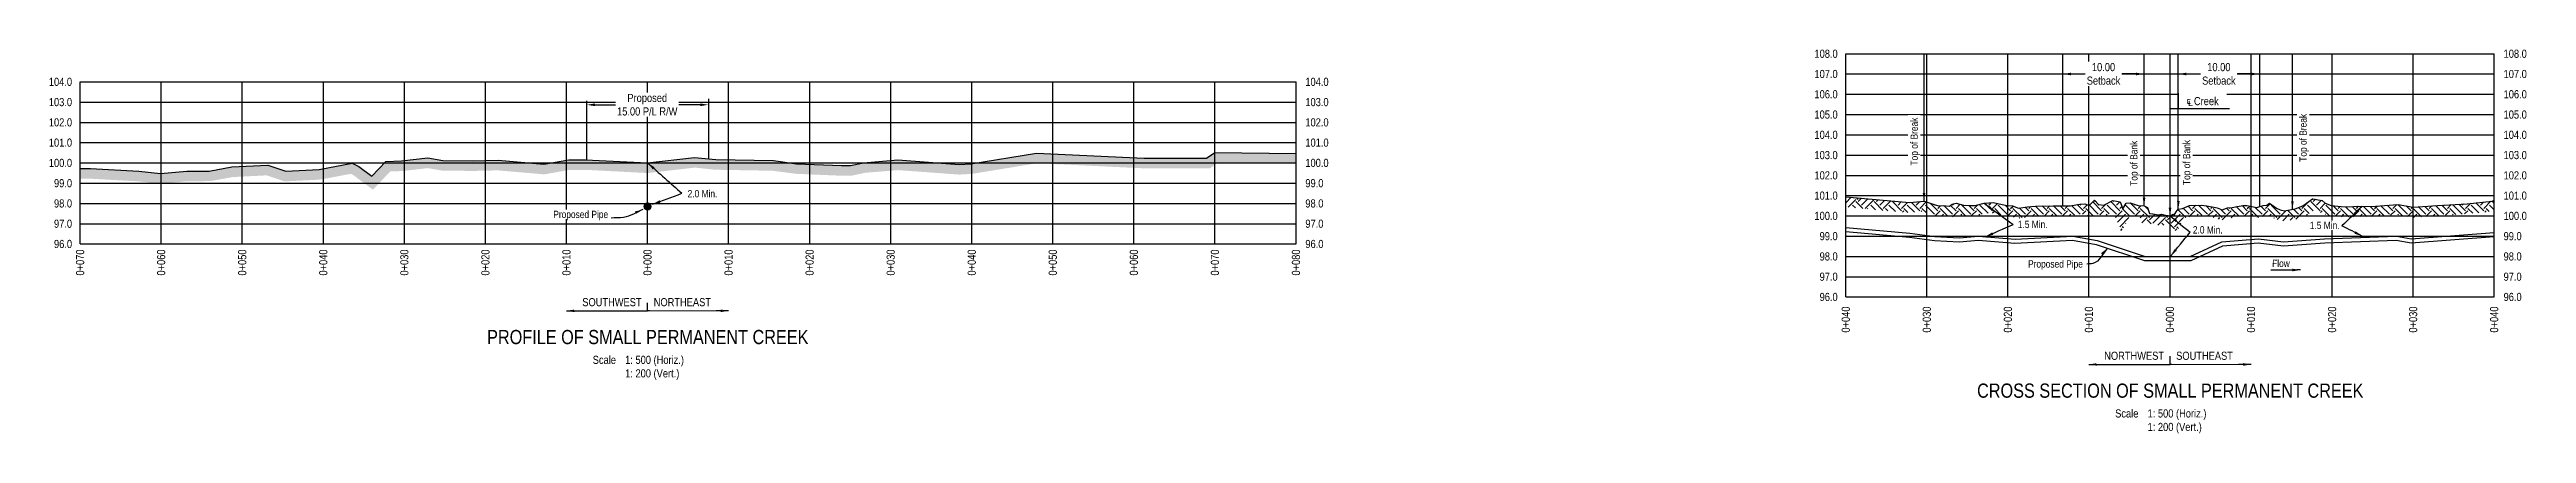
# Model space of a CAD drawing. Extents: x 471563 to 508050, y 6028961 to 6050146.
# Drawn here: x 504026 to 507080, y 6035977 to 6036451 of the extents above; entities that cross this region are included whole.
import ezdxf
from ezdxf.enums import TextEntityAlignment as Align

# ---------------------------------------------------------------- set-up
doc = ezdxf.new("R2010")
doc.units = 0
doc.header["$LTSCALE"] = 5
doc.linetypes.add('foc-TOPO', pattern=[1, 0.2, -0.8])
for name, color, linetype in [('CG-NOTES', 7, 'Continuous'), ('DETAIL-T', 7, 'Continuous'), ('L-BD', 7, 'Continuous'), ('L-DETAIL-T', 3, 'Continuous'), ('L-MON', 1, 'Continuous'), ('P-CROSSINGS-GRID', 8, 'Continuous'), ('P-CROSSINGS-GROUND', 48, 'foc-TOPO'), ('P-CROSSINGS-LINE', 3, 'Continuous'), ('P-PROPOSED', 10, 'Continuous'), ('S-T7', 7, 'Continuous')]:
    doc.layers.add(name, color=color, linetype=linetype)
doc.styles.add('140', font='ARIALN.TTF', dxfattribs={"height": 15})
doc.styles.add('80', font='ARIALN.TTF', dxfattribs={"height": 10})
doc.styles.add('80CG', font='ARIALN.TTF', dxfattribs={"height": 10})
doc.styles.add('80L', font='ARIALN.TTF', dxfattribs={"height": 10})
doc.dimstyles.new('Compass 5 000', dxfattribs={"dimscale": 5, "dimtxt": 9, "dimasz": 2, "dimexe": 0.2, "dimexo": 0.0625, "dimgap": 0.5, "dimtad": 0, "dimtih": 1, "dimtoh": 1, "dimzin": 0, "dimdsep": 46, "dimtxsty": '80CG', "dimcen": 0.1, "dimse1": 1, "dimse2": 1, "dimclrd": 256, "dimclrt": 256, "dimaunit": 1, "dimadec": 4, "dimazin": 0, "dimtfac": 0.06, "dimtofl": 0, "dimtmove": 0, "dimatfit": 1, "dimfxl": 0.2, "dimtolj": 1, "dimtzin": 0, "dimlwd": -1, "dimarcsym": 0})

msp = doc.modelspace()

# ---------------------------------------------------------------- texts
at = {"style": '80'}
for s, p in [('0+070', (504063.848, 6036204.065)), ('0+060', (504163.795, 6036204.065)), ('0+050', (504263.742, 6036204.065)), ('0+040', (504363.689, 6036204.065)), ('0+030', (504463.637, 6036204.065)), ('0+020', (504563.584, 6036204.065)), ('0+010', (504663.531, 6036204.065)), ('0+000', (504763.478, 6036204.065)), ('0+010', (504863.425, 6036204.065)), ('0+020', (504963.372, 6036204.065)), ('0+030', (505063.319, 6036204.065)), ('0+040', (505163.267, 6036204.065)), ('0+050', (505263.214, 6036204.065)), ('0+060', (505363.161, 6036204.065)), ('0+070', (505463.108, 6036204.065)), ('0+080', (505563.055, 6036204.065)), ('0+040', (506240.955, 6036133.742)), ('0+030', (506340.902, 6036133.742)), ('0+020', (506440.849, 6036133.742)), ('0+010', (506540.796, 6036133.742)), ('0+000', (506640.743, 6036133.742)), ('0+010', (506740.691, 6036133.742)), ('0+020', (506840.638, 6036133.742)), ('0+030', (506940.585, 6036133.742)), ('0+040', (507040.532, 6036133.742))]:
    msp.add_text(s, height=9.9947, rotation=90, dxfattribs=at).set_placement(p, align=Align.MIDDLE_RIGHT)
at = {"char_height": 8.9952, "attachment_point": 1, "style": '80L'}
for width, insert in [(45.31074, (504813.002, 6036277.354)), (35.88741, (506669.039, 6036232.725))]:
    msp.add_mtext_dynamic_manual_height_columns('2.0 Min.', width=width, gutter_width=45, heights=[0], dxfattribs=dict(at, insert=insert))
at = {"layer": 'DETAIL-T', "char_height": 9.99471, "attachment_point": 1, "style": '80L'}
for insert in [(504695.945, 6036073.007), (506573.211, 6036006.931)]:
    msp.add_mtext_dynamic_manual_height_columns('Scale^I1: 500 (Horiz.)\\P^I1: 200 (Vert.)', width=217.1051, gutter_width=45, heights=[0], dxfattribs=dict(at, insert=insert))
at = {"layer": 'L-DETAIL-T', "char_height": 17.49075, "attachment_point": 2, "rotation": 0, "style": '140'}
for s, insert, width in [('PROFILE OF SMALL PERMANENT CREEK', (504763.845, 6036104.864), 396.48476), ('CROSS SECTION OF SMALL PERMANENT CREEK', (506641.111, 6036038.788), 476.61292)]:
    msp.add_mtext(s, dxfattribs=dict(at, insert=insert, width=width))
at = {"layer": 'S-T7', "style": '80'}
for s, p in [('108.0', (506231.047, 6036445.361)), ('104.0', (504053.94, 6036410.736)), ('107.0', (506231.047, 6036420.375)), ('103.0', (504053.94, 6036385.749)), ('106.0', (506231.047, 6036395.388)), ('102.0', (504053.94, 6036360.762)), ('105.0', (506231.047, 6036370.401)), ('104.0', (506231.047, 6036345.414)), ('101.0', (504053.94, 6036335.775)), ('103.0', (506231.047, 6036320.427)), ('100.0', (504053.94, 6036310.788)), ('99.0', (504053.94, 6036285.802)), ('102.0', (506231.047, 6036295.441)), ('98.0', (504053.94, 6036260.815)), ('101.0', (506231.047, 6036270.454)), ('97.0', (504053.94, 6036235.828)), ('100.0', (506231.047, 6036245.467)), ('96.0', (504053.94, 6036210.841)), ('99.0', (506231.047, 6036220.48)), ('98.0', (506231.047, 6036195.493)), ('97.0', (506231.047, 6036170.507)), ('96.0', (506231.047, 6036145.52))]:
    msp.add_text(s, height=9.9947, dxfattribs=at).set_placement(p, align=Align.MIDDLE_RIGHT)
for s, p in [('108.0', (507052.143, 6036445.361)), ('104.0', (505574.667, 6036410.736)), ('107.0', (507052.143, 6036420.375)), ('103.0', (505574.667, 6036385.749)), ('106.0', (507052.143, 6036395.388)), ('102.0', (505574.667, 6036360.762)), ('105.0', (507052.143, 6036370.401)), ('104.0', (507052.143, 6036345.414)), ('101.0', (505574.667, 6036335.775)), ('103.0', (507052.143, 6036320.427)), ('99.0', (505574.667, 6036285.802)), ('100.0', (505574.667, 6036310.788)), ('102.0', (507052.143, 6036295.441)), ('98.0', (505574.667, 6036260.815)), ('101.0', (507052.143, 6036270.454)), ('97.0', (505574.667, 6036235.828)), ('100.0', (507052.143, 6036245.467)), ('96.0', (505574.667, 6036210.841)), ('99.0', (507052.143, 6036220.48)), ('98.0', (507052.143, 6036195.493)), ('97.0', (507052.143, 6036170.507)), ('96.0', (507052.143, 6036145.52))]:
    msp.add_text(s, height=9.9947, dxfattribs=at).set_placement(p, align=Align.MIDDLE_LEFT)

# ---------------------------------------------------------------- blocks, each defined once
blk = doc.blocks.new('PLIA')
at = {"color": 255, "const_width": 1}
blk.add_lwpolyline([(-0.5, 0, 1), (0.5, 0, 1)], format="xyb", close=True, dxfattribs=at)
blk = doc.blocks.new('PLIAA')
blk.add_blockref('PLIA', (0, 0))
blk = doc.blocks.new('PLIB')
at = {"color": 1}
blk.add_circle((0, 0), 0.8, dxfattribs=at)
blk = doc.blocks.new('PLIBB')
blk.add_blockref('PLIB', (0, 0))
blk = doc.blocks.new('PLICC')
for name in ['PLIAA', 'PLIBB']:
    blk.add_blockref(name, (0, 0))
blk = doc.blocks.new('PLI')
blk.add_blockref('PLICC', (0, 0))

# ---------------------------------------------------------------- hatches: boundary and pattern name
at = {"layer": 'P-CROSSINGS-GROUND'}
h = msp.add_hatch(dxfattribs=at)
h.set_pattern_fill('EARTH', color=256, scale=2.498679, angle=45)
h.set_pattern_definition([(45, (1463.318, 3630.238), (0, 22.438773568), [15.86660895, -15.86660895]), (45, (1459.11, 3634.446), (0, 22.438773568), [15.86660895, -15.86660895]), (45, (1454.903, 3638.653), (0, 22.438773568), [15.86660895, -15.86660895]), (135, (1454.903, 3641.458), (-22.438773568, 0), [15.86660895, -15.86660895]), (135, (1459.11, 3645.665), (-22.438773568, 0), [15.86660895, -15.86660895]), (135, (1463.318, 3649.872), (-22.438773568, 0), [15.86660895, -15.86660895])])
h.paths.add_polyline_path([(504063.935, 6036303.715), (504076.804, 6036303.813), (504136.254, 6036300.488), (504162.996, 6036297.613), (504195.512, 6036300.638), (504223.076, 6036300.788), (504250.817, 6036305.763), (504295.468, 6036308.013), (504317.708, 6036300.538), (504358.57, 6036302.638), (504399.445, 6036310.388), (504407.4, 6036306.363), (504423.527, 6036294.413), (504440.817, 6036312.688), (504460.315, 6036313.163), (504492.764, 6036316.963), (504511.263, 6036313.763), (504548.623, 6036313.388), (504579.225, 6036314.063), (504635.693, 6036309.238), (504666.28, 6036314.713), (504687.046, 6036314.713), (504763.565, 6036310.788), (504821.482, 6036317.563), (504847.932, 6036314.838), (504918.693, 6036313.588), (504947.367, 6036309.788), (505002.704, 6036307.463), (505013.806, 6036307.488), (505029.89, 6036310.913), (505072.169, 6036314.413), (505147.92, 6036308.888), (505162.169, 6036309.688), (505243.174, 6036322.938), (505375.812, 6036316.588), (505452.821, 6036316.463), (505463.234, 6036323.763), (505563.142, 6036322.51), (505563.142, 6036310.015), (505467.107, 6036311.221), (505456.755, 6036303.964), (505375.503, 6036304.096), (505243.892, 6036310.396), (505163.531, 6036297.252), (505147.815, 6036296.37), (505072.231, 6036301.882), (505031.714, 6036298.528), (505015.136, 6036294.998), (505002.455, 6036294.97), (504946.282, 6036297.33), (504917.759, 6036301.11), (504847.18, 6036302.356), (504821.569, 6036304.995), (504763.974, 6036298.258), (504686.726, 6036302.22), (504667.39, 6036302.22), (504636.272, 6036296.65), (504578.83, 6036301.558), (504548.698, 6036300.894), (504510.128, 6036301.281), (504492.419, 6036304.344), (504461.196, 6036300.688), (504446.319, 6036300.325), (504424.989, 6036277.78), (504400.814, 6036295.694), (504397.597, 6036297.322), (504360.061, 6036290.205), (504315.978, 6036287.94), (504293.732, 6036295.417), (504252.24, 6036293.326), (504224.221, 6036288.301), (504196.126, 6036288.148), (504162.906, 6036285.058), (504135.237, 6036288.032), (504076.502, 6036291.317), (504063.935, 6036291.221)])
h = msp.add_hatch(dxfattribs=at)
h.set_pattern_fill('EARTH', color=256, scale=2.498679, angle=45)
h.set_pattern_definition([(45, (-223.192, 3321.034), (0, 22.438773568), [15.86660895, -15.86660895]), (45, (-227.4, 3325.242), (0, 22.438773568), [15.86660895, -15.86660895]), (45, (-231.607, 3329.449), (0, 22.438773568), [15.86660895, -15.86660895]), (135, (-231.607, 3332.254), (-22.438773568, 0), [15.86660895, -15.86660895]), (135, (-227.4, 3336.461), (-22.438773568, 0), [15.86660895, -15.86660895]), (135, (-223.192, 3340.668), (-22.438773568, 0), [15.86660895, -15.86660895])])
h.paths.add_polyline_path([(506241.042, 6036268.954), (506319.76, 6036261.817), (506337.516, 6036263.667), (506348.701, 6036259.742), (506355.313, 6036257.842), (506361.213, 6036258.117), (506368.992, 6036257.367), (506372.222, 6036259.992), (506377.18, 6036261.267), (506385.977, 6036258.592), (506392.728, 6036258.417), (506400.534, 6036258.067), (506411.471, 6036260.942), (506422.686, 6036261.767), (506439.64, 6036258.092), (506446.551, 6036257.792), (506453.921, 6036255.092), (506465.027, 6036256.567), (506474.933, 6036257.592), (506496.932, 6036258.042), (506517.786, 6036257.967), (506529.656, 6036260.017), (506535.868, 6036260.317), (506541.314, 6036258.392), (506547.888, 6036264.917), (506552.568, 6036259.592), (506559.062, 6036258.742), (506570.303, 6036264.342), (506579.212, 6036262.817), (506582.657, 6036254.342), (506586.594, 6036261.167), (506591.852, 6036261.367), (506601.639, 6036258.092), (506608.817, 6036257.817), (506613.119, 6036255.742), (506615.546, 6036248.417), (506619.429, 6036247.917), (506622.088, 6036247.567), (506626.088, 6036246.742), (506630.439, 6036247.742), (506634.658, 6036246.517), (506638.404, 6036245.817), (506640.83, 6036245.467), (506644.702, 6036247.442), (506645.941, 6036246.192), (506648.262, 6036250.567), (506651.07, 6036253.917), (506656.352, 6036254.467), (506665.049, 6036258.417), (506680.139, 6036258.792), (506688.192, 6036257.567), (506698.996, 6036255.292), (506705.222, 6036253.117), (506711.823, 6036255.242), (506717.627, 6036255.642), (506723.67, 6036257.217), (506730.961, 6036258.367), (506735.505, 6036258.292), (506747.777, 6036255.917), (506755.89, 6036258.367), (506760.242, 6036258.592), (506763.305, 6036261.217), (506772.26, 6036255.092), (506776.634, 6036252.942), (506781.854, 6036251.767), (506795.261, 6036254.092), (506804.651, 6036257.942), (506816.553, 6036266.642), (506828.398, 6036264.592), (506831.99, 6036261.067), (506839.519, 6036258.242), (506851.876, 6036256.942), (506860.136, 6036256.667), (506873.7, 6036257.292), (506888.49, 6036257.067), (506922.195, 6036259.517), (506940.617, 6036256.142), (506970.729, 6036258.392), (507007.383, 6036260.517), (507037.913, 6036263.567), (507040.619, 6036264.769), (507040.619, 6036251.282), (507008.366, 6036248.06), (506971.556, 6036245.926), (506939.945, 6036243.564), (506921.511, 6036246.941), (506888.848, 6036244.567), (506873.892, 6036244.794), (506860.215, 6036244.164), (506851.013, 6036244.47), (506836.624, 6036245.984), (506825.126, 6036250.299), (506822.428, 6036252.946), (506819.646, 6036253.428), (506810.797, 6036246.959), (506798.739, 6036242.015), (506781.538, 6036239.032), (506772.449, 6036241.078), (506765.946, 6036244.275), (506763.088, 6036246.229), (506758.05, 6036245.969), (506748.434, 6036243.065), (506734.205, 6036245.818), (506731.837, 6036245.857), (506726.225, 6036244.972), (506719.65, 6036243.258), (506714.202, 6036242.883), (506705.059, 6036239.94), (506695.635, 6036243.232), (506685.963, 6036245.269), (506679.349, 6036246.275), (506667.901, 6036245.991), (506659.668, 6036242.251), (506657.896, 6036242.067), (506649.023, 6036225.343), (506641.709, 6036232.718), (506636.364, 6036233.489), (506631.762, 6036234.349), (506630.073, 6036234.839), (506626.233, 6036233.956), (506620.008, 6036235.24), (506617.816, 6036235.528), (506606.158, 6036237.03), (506603.343, 6036245.524), (506599.372, 6036245.676), (506593.261, 6036247.721), (506580.709, 6036225.962), (506570.7, 6036250.582), (506561.221, 6036245.86), (506548.146, 6036247.571), (506544.547, 6036243.998), (506534.019, 6036247.72), (506531.026, 6036247.575), (506518.835, 6036245.47), (506497.037, 6036245.548), (506475.705, 6036245.112), (506466.493, 6036244.159), (506452.514, 6036242.302), (506444.073, 6036245.394), (506438.034, 6036245.657), (506421.803, 6036249.175), (506413.534, 6036248.567), (506401.872, 6036245.501), (506392.287, 6036245.931), (506383.961, 6036246.147), (506377.436, 6036248.131), (506372.894, 6036244.439), (506360.903, 6036245.596), (506353.84, 6036245.266), (506344.904, 6036247.834), (506336.023, 6036250.95), (506319.845, 6036249.265), (506241.042, 6036256.409)])

# ---------------------------------------------------------------- linework, layer by layer
for p, q in [((506508.87, 6036257.999), (506508.87, 6036445.361)), ((506518.864, 6036420.375), (506535.936, 6036420.375)), ((506598.822, 6036420.375), (506581.751, 6036420.375)), ((506661.065, 6036420.375), (506678.136, 6036420.375)), ((506741.023, 6036420.375), (506723.951, 6036420.375)), ((504698.599, 6036382.413), (504748.619, 6036382.413)), ((504828.531, 6036382.413), (504777.682, 6036382.413))]:
    msp.add_line(p, q)
at = {"flags": 128}
for points in [[(506751.017, 6036445.361), (506751.017, 6036256.896)], [(504688.605, 6036314.634), (504688.605, 6036387.311)], [(504838.525, 6036389.632), (504838.525, 6036315.808)]]:
    msp.add_lwpolyline(points, dxfattribs=at)
for points in [[(506518.864, 6036422.04), (506518.864, 6036418.709), (506508.87, 6036420.375)], [(506598.822, 6036422.04), (506598.822, 6036418.709), (506608.817, 6036420.375)], [(506661.065, 6036422.04), (506661.065, 6036418.709), (506651.07, 6036420.375)], [(506741.023, 6036422.04), (506741.023, 6036418.709), (506751.017, 6036420.375)], [(504698.599, 6036384.079), (504698.599, 6036380.748), (504688.605, 6036382.413)], [(504828.531, 6036384.079), (504828.531, 6036380.748), (504838.525, 6036382.413)]]:
    msp.add_solid(points)
at = {"layer": 'CG-NOTES'}
for p, q in [((504763.565, 6036128.437), (504763.565, 6036138.432)), ((506640.83, 6036062.362), (506640.83, 6036072.357))]:
    msp.add_line(p, q, dxfattribs=at)
at = {"layer": 'P-CROSSINGS-GRID', "color": 8}
for p, q in [((506241.042, 6036445.361), (506940.672, 6036445.361)), ((506241.042, 6036145.52), (506241.042, 6036445.361)), ((506340.989, 6036145.52), (506340.989, 6036445.361)), ((506440.936, 6036145.52), (506440.936, 6036445.361)), ((506540.883, 6036145.52), (506540.883, 6036445.361)), ((506640.83, 6036145.52), (506640.83, 6036445.361)), ((506740.778, 6036145.52), (506740.778, 6036445.361)), ((506840.725, 6036145.52), (506840.725, 6036445.361)), ((506940.672, 6036445.361), (507040.619, 6036445.361)), ((506940.672, 6036145.52), (506940.672, 6036445.361)), ((507040.619, 6036145.52), (507040.619, 6036445.361)), ((504063.935, 6036410.736), (505563.142, 6036410.736)), ((504063.935, 6036210.841), (504063.935, 6036410.736)), ((504163.882, 6036210.841), (504163.882, 6036410.736)), ((504263.829, 6036210.841), (504263.829, 6036410.736)), ((504363.776, 6036210.841), (504363.776, 6036410.736)), ((504463.724, 6036210.841), (504463.724, 6036410.736)), ((504563.671, 6036210.841), (504563.671, 6036410.736)), ((504663.618, 6036210.841), (504663.618, 6036410.736)), ((504763.565, 6036210.841), (504763.565, 6036410.736)), ((504863.512, 6036210.841), (504863.512, 6036410.736)), ((504963.459, 6036210.841), (504963.459, 6036410.736)), ((505063.406, 6036210.841), (505063.406, 6036410.736)), ((505163.354, 6036210.841), (505163.354, 6036410.736)), ((505263.301, 6036210.841), (505263.301, 6036410.736)), ((505363.248, 6036210.841), (505363.248, 6036410.736)), ((505463.195, 6036210.841), (505463.195, 6036410.736)), ((505563.142, 6036210.841), (505563.142, 6036410.736)), ((506241.042, 6036420.375), (506940.672, 6036420.375)), ((506940.672, 6036420.375), (507040.619, 6036420.375)), ((504063.935, 6036385.749), (505563.142, 6036385.749)), ((506241.042, 6036395.388), (506940.672, 6036395.388)), ((506940.672, 6036395.388), (507040.619, 6036395.388)), ((504063.935, 6036360.762), (505563.142, 6036360.762)), ((506241.042, 6036370.401), (506940.672, 6036370.401)), ((506940.672, 6036370.401), (507040.619, 6036370.401)), ((504063.935, 6036335.775), (505563.142, 6036335.775)), ((506241.042, 6036345.414), (506940.672, 6036345.414)), ((506241.042, 6036320.427), (506940.672, 6036320.427)), ((506940.672, 6036345.414), (507040.619, 6036345.414)), ((506940.672, 6036320.427), (507040.619, 6036320.427)), ((506241.042, 6036295.441), (506940.672, 6036295.441)), ((506940.672, 6036295.441), (507040.619, 6036295.441)), ((504063.935, 6036285.802), (505563.142, 6036285.802)), ((504063.935, 6036260.815), (505563.142, 6036260.815)), ((506241.042, 6036270.454), (506940.672, 6036270.454)), ((506940.672, 6036270.454), (507040.619, 6036270.454)), ((504063.935, 6036235.828), (505563.142, 6036235.828)), ((504063.935, 6036210.841), (505563.142, 6036210.841)), ((506241.042, 6036220.48), (506940.672, 6036220.48)), ((506940.672, 6036220.48), (507040.619, 6036220.48)), ((506241.042, 6036195.493), (506940.672, 6036195.493)), ((506241.042, 6036170.507), (506940.672, 6036170.507)), ((506940.672, 6036195.493), (507040.619, 6036195.493)), ((506940.672, 6036170.507), (507040.619, 6036170.507)), ((506241.042, 6036145.52), (506940.672, 6036145.52)), ((506940.672, 6036145.52), (507040.619, 6036145.52))]:
    msp.add_line(p, q, dxfattribs=at)
at = {"layer": 'P-CROSSINGS-GRID'}
for p, q in [((504063.935, 6036310.788), (505563.142, 6036310.788)), ((506241.042, 6036245.467), (506940.672, 6036245.467)), ((506940.672, 6036245.467), (507040.619, 6036245.467))]:
    msp.add_line(p, q, dxfattribs=at)
at = {"layer": 'P-CROSSINGS-LINE', "color": 3, "flags": 128}
for points in [[(504063.935, 6036303.715), (504076.804, 6036303.813), (504136.254, 6036300.488), (504162.996, 6036297.613), (504195.512, 6036300.638), (504223.076, 6036300.788), (504250.817, 6036305.763), (504295.468, 6036308.013), (504317.708, 6036300.538), (504358.57, 6036302.638), (504399.445, 6036310.388), (504407.4, 6036306.363), (504423.527, 6036294.413), (504440.817, 6036312.688), (504460.315, 6036313.163), (504492.764, 6036316.963), (504511.263, 6036313.763), (504548.623, 6036313.388), (504579.225, 6036314.063), (504635.693, 6036309.238), (504666.28, 6036314.713), (504687.046, 6036314.713), (504763.565, 6036310.788), (504821.482, 6036317.563), (504847.932, 6036314.838), (504918.693, 6036313.588), (504947.367, 6036309.788), (505002.704, 6036307.463), (505013.806, 6036307.488), (505029.89, 6036310.913), (505072.169, 6036314.413), (505147.92, 6036308.888), (505162.169, 6036309.688), (505243.174, 6036322.938), (505375.812, 6036316.588), (505452.821, 6036316.463), (505463.234, 6036323.763), (505563.142, 6036322.51)], [(506241.042, 6036268.954), (506319.76, 6036261.817), (506337.516, 6036263.667), (506348.701, 6036259.742), (506355.313, 6036257.842), (506361.213, 6036258.117), (506368.992, 6036257.367), (506372.222, 6036259.992), (506377.18, 6036261.267), (506385.977, 6036258.592), (506392.728, 6036258.417), (506400.534, 6036258.067), (506411.471, 6036260.942), (506422.686, 6036261.767), (506439.64, 6036258.092), (506446.551, 6036257.792), (506453.921, 6036255.092), (506465.027, 6036256.567), (506474.933, 6036257.592), (506496.932, 6036258.042), (506517.786, 6036257.967), (506529.656, 6036260.017), (506535.868, 6036260.317), (506541.314, 6036258.392), (506547.888, 6036264.917), (506552.568, 6036259.592), (506559.062, 6036258.742), (506570.303, 6036264.342), (506579.212, 6036262.817), (506582.657, 6036254.342), (506586.594, 6036261.167), (506591.852, 6036261.367), (506601.639, 6036258.092), (506608.817, 6036257.817), (506613.119, 6036255.742), (506615.546, 6036248.417), (506619.429, 6036247.917), (506622.088, 6036247.567), (506626.088, 6036246.742), (506630.439, 6036247.742), (506634.658, 6036246.517), (506638.404, 6036245.817), (506640.83, 6036245.467), (506644.702, 6036247.442), (506645.941, 6036246.192), (506648.262, 6036250.567), (506651.07, 6036253.917), (506656.352, 6036254.467), (506665.049, 6036258.417), (506680.139, 6036258.792), (506688.192, 6036257.567), (506698.996, 6036255.292), (506705.222, 6036253.117), (506711.823, 6036255.242), (506717.627, 6036255.642), (506723.67, 6036257.217), (506730.961, 6036258.367), (506735.505, 6036258.292), (506747.777, 6036255.917), (506755.89, 6036258.367), (506760.242, 6036258.592), (506763.305, 6036261.217), (506772.26, 6036255.092), (506776.634, 6036252.942), (506781.854, 6036251.767), (506795.261, 6036254.092), (506804.651, 6036257.942), (506816.553, 6036266.642), (506828.398, 6036264.592), (506831.99, 6036261.067), (506839.519, 6036258.242), (506851.876, 6036256.942), (506860.136, 6036256.667), (506873.7, 6036257.292), (506888.49, 6036257.067), (506922.195, 6036259.517), (506940.617, 6036256.142), (506970.729, 6036258.392), (507007.383, 6036260.517), (507037.913, 6036263.567), (507040.619, 6036264.769)]]:
    msp.add_lwpolyline(points, dxfattribs=at)
at = {"layer": 'P-PROPOSED'}
for points in [[(506241.042, 6036231.32), (506320.013, 6036224.16), (506350.893, 6036220.115), (506380.699, 6036218.584), (506404.55, 6036220.369), (506449.701, 6036216.722), (506520.932, 6036220.475), (506551.013, 6036215.21), (506610.107, 6036195.493), (506640.83, 6036195.493), (506665.854, 6036195.493), (506704.734, 6036213.586), (506749.748, 6036217.36), (506780.905, 6036213.563), (506831.349, 6036217.371), (506919.95, 6036220.376), (506938.351, 6036217.291), (507040.619, 6036224.895)], [(506241.042, 6036226.302), (506319.463, 6036219.192), (506350.44, 6036215.135), (506380.758, 6036213.577), (506404.535, 6036215.357), (506449.631, 6036211.714), (506520.629, 6036215.455), (506549.785, 6036210.352), (506609.295, 6036190.496), (506640.83, 6036190.496), (506666.96, 6036190.496), (506706.037, 6036208.68), (506749.653, 6036212.337), (506780.79, 6036208.543), (506831.622, 6036212.38), (506919.619, 6036215.364), (506938.12, 6036212.263), (507040.619, 6036219.884)]]:
    msp.add_lwpolyline(points, dxfattribs=at)

# ---------------------------------------------------------------- block references
at = {"layer": 'L-MON', "xscale": 4.997357149999876, "yscale": 4.997357149999876, "zscale": 4.997357149999876}
msp.add_blockref('PLI', (504763.565, 6036257.08), dxfattribs=at)

msp.set_redraw_order([(e.dxf.handle, doc.entitydb.next_handle()) for e in msp.query("TEXT MTEXT ATTDEF DIMENSION ARC_DIMENSION")])  # texts and dimensions are drawn at this point

# ---------------------------------------------------------------- leaders
at = {"path_type": 1}
for points in [[(506608.817, 6036257.817), (506608.817, 6036445.361)], [(506791.75, 6036253.483), (506791.75, 6036445.361)], [(504763.565, 6036310.788), (504805.952, 6036273.29)], [(504769.625, 6036259.743), (504805.952, 6036273.29)], [(506411.471, 6036260.942), (506447.249, 6036234.833)], [(506877.785, 6036257.23), (506852.892, 6036233.224)], [(506413.082, 6036219.68), (506447.249, 6036234.833)], [(506640.83, 6036245.467), (506665.709, 6036225.315)], [(506877.871, 6036220.48), (506852.892, 6036233.224)], [(506641.489, 6036195.898), (506665.709, 6036225.315)]]:
    msp.add_leader(points, dimstyle='Compass 5 000', override={"dimgap": 0.5, "dimtad": 0}, dxfattribs=at)
at = {"layer": 'CG-NOTES', "path_type": 1}
for points in [[(504663.618, 6036128.437), (504763.565, 6036128.437)], [(504863.512, 6036128.437), (504763.565, 6036128.437)], [(506540.883, 6036062.362), (506640.83, 6036062.362)], [(506740.778, 6036062.362), (506640.83, 6036062.362)]]:
    msp.add_leader(points, dimstyle='Compass 5 000', override={"dimgap": 0.5, "dimtad": 0}, dxfattribs=at)

# ---------------------------------------------------------------- next in the draw order: texts
at = {"bg_fill": 3, "box_fill_scale": 1.15, "bg_fill_color": 256, "bg_fill_true_color": 256, "bg_fill_transparency": 0}
for s, insert, char_height, width, attachment_point, style in [('10.00 Setback', (506558.843, 6036433.875), 9.99471, 41.58336, 2, '80CG'), ('Proposed\\P15.00 P/L R/W', (504763.15, 6036395.91), 9.99471, 74.46035, 2, '80CG'), ('1.5 Min.', (506453.171, 6036239.433), 8.9952, 35.86844, 1, '80L'), ('1.5 Min.', (506813.237, 6036238.274), 8.9952, 35.86844, 1, '80L')]:
    msp.add_mtext(s, dxfattribs=dict(at, insert=insert, char_height=char_height, width=width, attachment_point=attachment_point, style=style))
at = {"style": '80L', "bg_fill": 3, "bg_fill_color": 256, "bg_fill_transparency": 0}
for s, width, insert, char_height, attachment_point, rotation, box_fill_scale in [('Top of Break', 59.08727, (506320.874, 6036307.596), 8.99524, 1, 90, 1.35), ('Top of Break', 59.08727, (506800.405, 6036312.197), 8.99524, 1, 90, 1.35), ('Top of Bank', 55.65548, (506591.693, 6036282.551), 8.99524, 1, 90, 1.35), ('Flow', 21.76121, (506788.53, 6036191.356), 8.9952, 3, 359.666704, 1.15)]:
    msp.add_mtext_dynamic_manual_height_columns(s, width=width, gutter_width=45, heights=[0], dxfattribs=dict(at, insert=insert, char_height=char_height, attachment_point=attachment_point, rotation=rotation, box_fill_scale=box_fill_scale))
at = {"char_height": 8.99524, "attachment_point": 1, "style": '80L', "bg_fill": 3, "bg_fill_color": 256, "bg_fill_transparency": 0}
for insert, box_fill_scale in [((504647.337, 6036251.768), 1.15), ((506465.797, 6036190.737), 1.3)]:
    msp.add_mtext_dynamic_manual_height_columns('Proposed Pipe', width=67.2769, gutter_width=45, heights=[0], dxfattribs=dict(at, insert=insert, box_fill_scale=box_fill_scale))
at = {"color": 3, "char_height": 9.9947, "width": 78.38986, "attachment_point": 3, "style": '80', "bg_fill": 2}
for s, insert in [('SOUTHWEST', (504756.201, 6036144.11)), ('NORTHWEST', (506633.467, 6036078.034))]:
    msp.add_mtext(s, dxfattribs=dict(at, insert=insert))
at = {"layer": 'L-BD', "insert": (506656.557, 6036391.942), "char_height": 9.99471, "width": 49.13918, "attachment_point": 1, "style": '80', "bg_fill": 2}
msp.add_mtext('\\pi4.23178;{\\fISOCPEUR|b0|i0|c0|p34;℄} Creek', dxfattribs=at)

# ---------------------------------------------------------------- next in the draw order: linework, layer by layer
msp.add_line((506640.83, 6036377.874), (506714.079, 6036377.874))

# ---------------------------------------------------------------- next in the draw order: texts
at = {"insert": (506701.044, 6036433.875), "char_height": 9.99471, "width": 41.58336, "attachment_point": 2, "style": '80CG', "bg_fill": 3, "box_fill_scale": 1.15, "bg_fill_color": 256, "bg_fill_true_color": 256, "bg_fill_transparency": 0}
msp.add_mtext('10.00 Setback', dxfattribs=at)
at = {"color": 3, "char_height": 9.9947, "width": 71.7585, "attachment_point": 1, "style": '80', "bg_fill": 2}
for s, insert in [('NORTHEAST', (504771.151, 6036144.11)), ('SOUTHEAST', (506648.416, 6036078.034))]:
    msp.add_mtext(s, dxfattribs=dict(at, insert=insert))

# ---------------------------------------------------------------- next in the draw order: leaders
at = {"path_type": 1}
for points in [[(506337.516, 6036263.667), (506337.516, 6036445.361)], [(506651.07, 6036253.917), (506651.07, 6036445.361)], [(506640.83, 6036245.467), (506640.83, 6036377.874)], [(504757.865, 6036253.184), (504733.974, 6036243.528), (504718.496, 6036242.801)], [(506563.902, 6036205.642), (506545.817, 6036186.752), (506538.392, 6036186.12)], [(506801.66, 6036178.774), (506765.205, 6036178.645)]]:
    msp.add_leader(points, dimstyle='Compass 5 000', override={"dimgap": 0.5, "dimtad": 0}, dxfattribs=at)

# ---------------------------------------------------------------- next in the draw order: texts
at = {"insert": (506656.682, 6036283.478), "char_height": 8.99524, "attachment_point": 1, "rotation": 90, "style": '80L', "bg_fill": 3, "box_fill_scale": 1.35, "bg_fill_color": 256, "bg_fill_transparency": 0}
msp.add_mtext_dynamic_manual_height_columns('Top of Bank', width=55.65548, gutter_width=45, heights=[0], dxfattribs=at)

doc.saveas('drawing.dxf')
